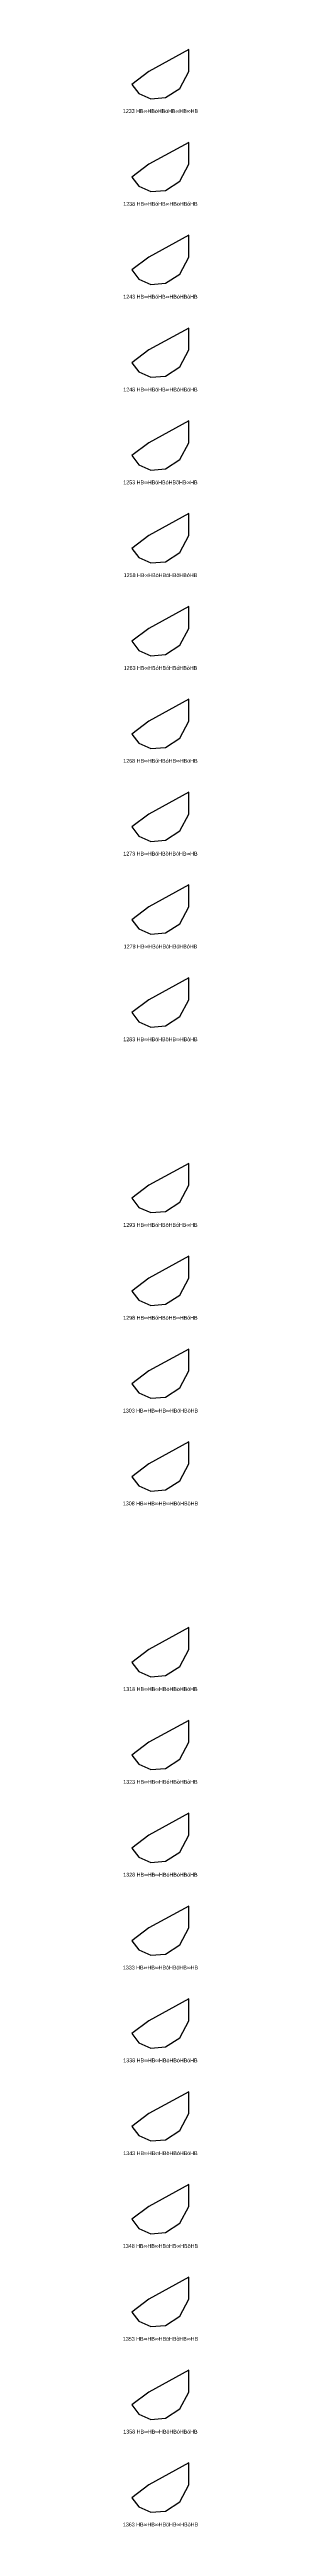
# Model space of a CAD drawing. Header units: millimetres. Extents: x 122552 to 1654769, y -10280102 to 62068.
# Drawn here: x 1447020 to 1468469, y -10269197 to -9558102 of the extents above; entities that cross this region are included whole.
import ezdxf
from ezdxf.enums import TextEntityAlignment as Align

# ---------------------------------------------------------------- set-up
doc = ezdxf.new("R2010")
doc.units = ezdxf.units.MM
doc.styles.add('Arial', font='arial_0.ttf')

msp = doc.modelspace()

# ---------------------------------------------------------------- linework, layer by layer
for points in [[(1465929, -9558102), (1454342, -9564390), (1449524, -9568095), (1451535, -9570709), (1454964, -9572233), (1459220, -9571895), (1463293, -9569248), (1465929, -9564390)], [(1465929, -9584751), (1454342, -9591039), (1449524, -9594744), (1451535, -9597358), (1454964, -9598882), (1459220, -9598544), (1463293, -9595897), (1465929, -9591039)], [(1465929, -9611399), (1454342, -9617688), (1449524, -9621392), (1451535, -9624007), (1454964, -9625530), (1459220, -9625193), (1463293, -9622545), (1465929, -9617688)], [(1465929, -9638048), (1454342, -9644336), (1449524, -9648041), (1451535, -9650655), (1454964, -9652179), (1459220, -9651841), (1463293, -9649194), (1465929, -9644336)], [(1465929, -9664697), (1454342, -9670985), (1449524, -9674690), (1451535, -9677304), (1454964, -9678828), (1459220, -9678490), (1463293, -9675843), (1465929, -9670985)], [(1465929, -9691345), (1454342, -9697634), (1449524, -9701338), (1451535, -9703953), (1454964, -9705476), (1459220, -9705139), (1463293, -9702491), (1465929, -9697634)], [(1465929, -9717994), (1454342, -9724282), (1449524, -9727987), (1451535, -9730601), (1454964, -9732125), (1459220, -9731787), (1463293, -9729140), (1465929, -9724282)], [(1465929, -9744643), (1454342, -9750931), (1449524, -9754636), (1451535, -9757250), (1454964, -9758774), (1459220, -9758436), (1463293, -9755789), (1465929, -9750931)], [(1465929, -9771291), (1454342, -9777580), (1449524, -9781284), (1451535, -9783899), (1454964, -9785422), (1459220, -9785085), (1463293, -9782437), (1465929, -9777580)], [(1465929, -9797940), (1454342, -9804228), (1449524, -9807933), (1451535, -9810547), (1454964, -9812071), (1459220, -9811733), (1463293, -9809086), (1465929, -9804228)], [(1465929, -9824589), (1454342, -9830877), (1449524, -9834582), (1451535, -9837196), (1454964, -9838720), (1459220, -9838382), (1463293, -9835735), (1465929, -9830877)], [(1465929, -9877886), (1454342, -9884174), (1449524, -9887879), (1451535, -9890493), (1454964, -9892017), (1459220, -9891679), (1463293, -9889032), (1465929, -9884174)], [(1465929, -9904535), (1454342, -9910823), (1449524, -9914528), (1451535, -9917142), (1454964, -9918666), (1459220, -9918328), (1463293, -9915681), (1465929, -9910823)], [(1465929, -9931183), (1454342, -9937472), (1449524, -9941176), (1451535, -9943791), (1454964, -9945314), (1459220, -9944977), (1463293, -9942329), (1465929, -9937472)], [(1465929, -9957832), (1454342, -9964120), (1449524, -9967825), (1451535, -9970439), (1454964, -9971963), (1459220, -9971625), (1463293, -9968978), (1465929, -9964120)], [(1465929, -10011129), (1454342, -10017418), (1449524, -10021122), (1451535, -10023737), (1454964, -10025260), (1459220, -10024923), (1463293, -10022275), (1465929, -10017418)], [(1465929, -10037778), (1454342, -10044066), (1449524, -10047771), (1451535, -10050385), (1454964, -10051909), (1459220, -10051571), (1463293, -10048924), (1465929, -10044066)], [(1465929, -10064427), (1454342, -10070715), (1449524, -10074420), (1451535, -10077034), (1454964, -10078558), (1459220, -10078220), (1463293, -10075573), (1465929, -10070715)], [(1465929, -10091075), (1454342, -10097364), (1449524, -10101068), (1451535, -10103683), (1454964, -10105206), (1459220, -10104869), (1463293, -10102221), (1465929, -10097364)], [(1465929, -10117724), (1454342, -10124012), (1449524, -10127717), (1451535, -10130331), (1454964, -10131855), (1459220, -10131517), (1463293, -10128870), (1465929, -10124012)], [(1465929, -10144373), (1454342, -10150661), (1449524, -10154366), (1451535, -10156980), (1454964, -10158504), (1459220, -10158166), (1463293, -10155519), (1465929, -10150661)], [(1465929, -10171021), (1454342, -10177310), (1449524, -10181014), (1451535, -10183629), (1454964, -10185152), (1459220, -10184815), (1463293, -10182167), (1465929, -10177310)], [(1465929, -10197670), (1454342, -10203958), (1449524, -10207663), (1451535, -10210277), (1454964, -10211801), (1459220, -10211463), (1463293, -10208816), (1465929, -10203958)], [(1465929, -10224319), (1454342, -10230607), (1449524, -10234312), (1451535, -10236926), (1454964, -10238450), (1459220, -10238112), (1463293, -10235465), (1465929, -10230607)], [(1465929, -10250967), (1454342, -10257256), (1449524, -10260960), (1451535, -10263575), (1454964, -10265098), (1459220, -10264761), (1463293, -10262113), (1465929, -10257256)]]:
    msp.add_lwpolyline(points, close=True)

# ---------------------------------------------------------------- texts
at = {"style": 'Arial'}
for s, p in [('1233 HB∞HBòHBöHB∞HB∞HB', (1457727, -9575766)), ('1238 HB∞HBóHB∞HBöHBóHB', (1457727, -9602414)), ('1243 HB∞HBóHB∞HBòHBòHB', (1457727, -9629063)), ('1248 HB∞HBóHB∞HBóHBöHB', (1457727, -9655712)), ('1253 HB∞HBóHBóHBöHB∞HB', (1457727, -9682360)), ('1258 HB∞HBóHBóHBòHBóHB', (1457727, -9709009)), ('1263 HB∞HBóHBóHBóHBòHB', (1457727, -9735658)), ('1268 HB∞HBóHBóHB∞HBöHB', (1457727, -9762306)), ('1273 HB∞HBóHBòHBòHB∞HB', (1457727, -9788955)), ('1278 HB∞HBóHBòHBóHBóHB', (1457727, -9815604)), ('1283 HB∞HBóHBòHB∞HBòHB', (1457727, -9842252)), ('1293 HB∞HBóHBöHBóHB∞HB', (1457727, -9895550)), ('1298 HB∞HBóHBöHB∞HBóHB', (1457727, -9922198)), ('1303 HB∞HB∞HB∞HBöHBòHB', (1457727, -9948847)), ('1308 HB∞HB∞HB∞HBòHBöHB', (1457727, -9975496)), ('1318 HB∞HB∞HBóHBöHBóHB', (1457727, -10028793)), ('1323 HB∞HB∞HBóHBòHBòHB', (1457727, -10055442)), ('1328 HB∞HB∞HBóHBóHBöHB', (1457727, -10082090)), ('1333 HB∞HB∞HBòHBöHB∞HB', (1457727, -10108739)), ('1338 HB∞HB∞HBòHBòHBóHB', (1457727, -10135388)), ('1343 HB∞HB∞HBòHBóHBòHB', (1457727, -10162036)), ('1348 HB∞HB∞HBòHB∞HBöHB', (1457727, -10188685)), ('1353 HB∞HB∞HBöHBòHB∞HB', (1457727, -10215334)), ('1358 HB∞HB∞HBöHBóHBóHB', (1457727, -10241982)), ('1363 HB∞HB∞HBöHB∞HBòHB', (1457727, -10268631))]:
    msp.add_text(s, height=1100, dxfattribs=at).set_placement(p, align=Align.MIDDLE_CENTER)

doc.saveas('drawing.dxf')
